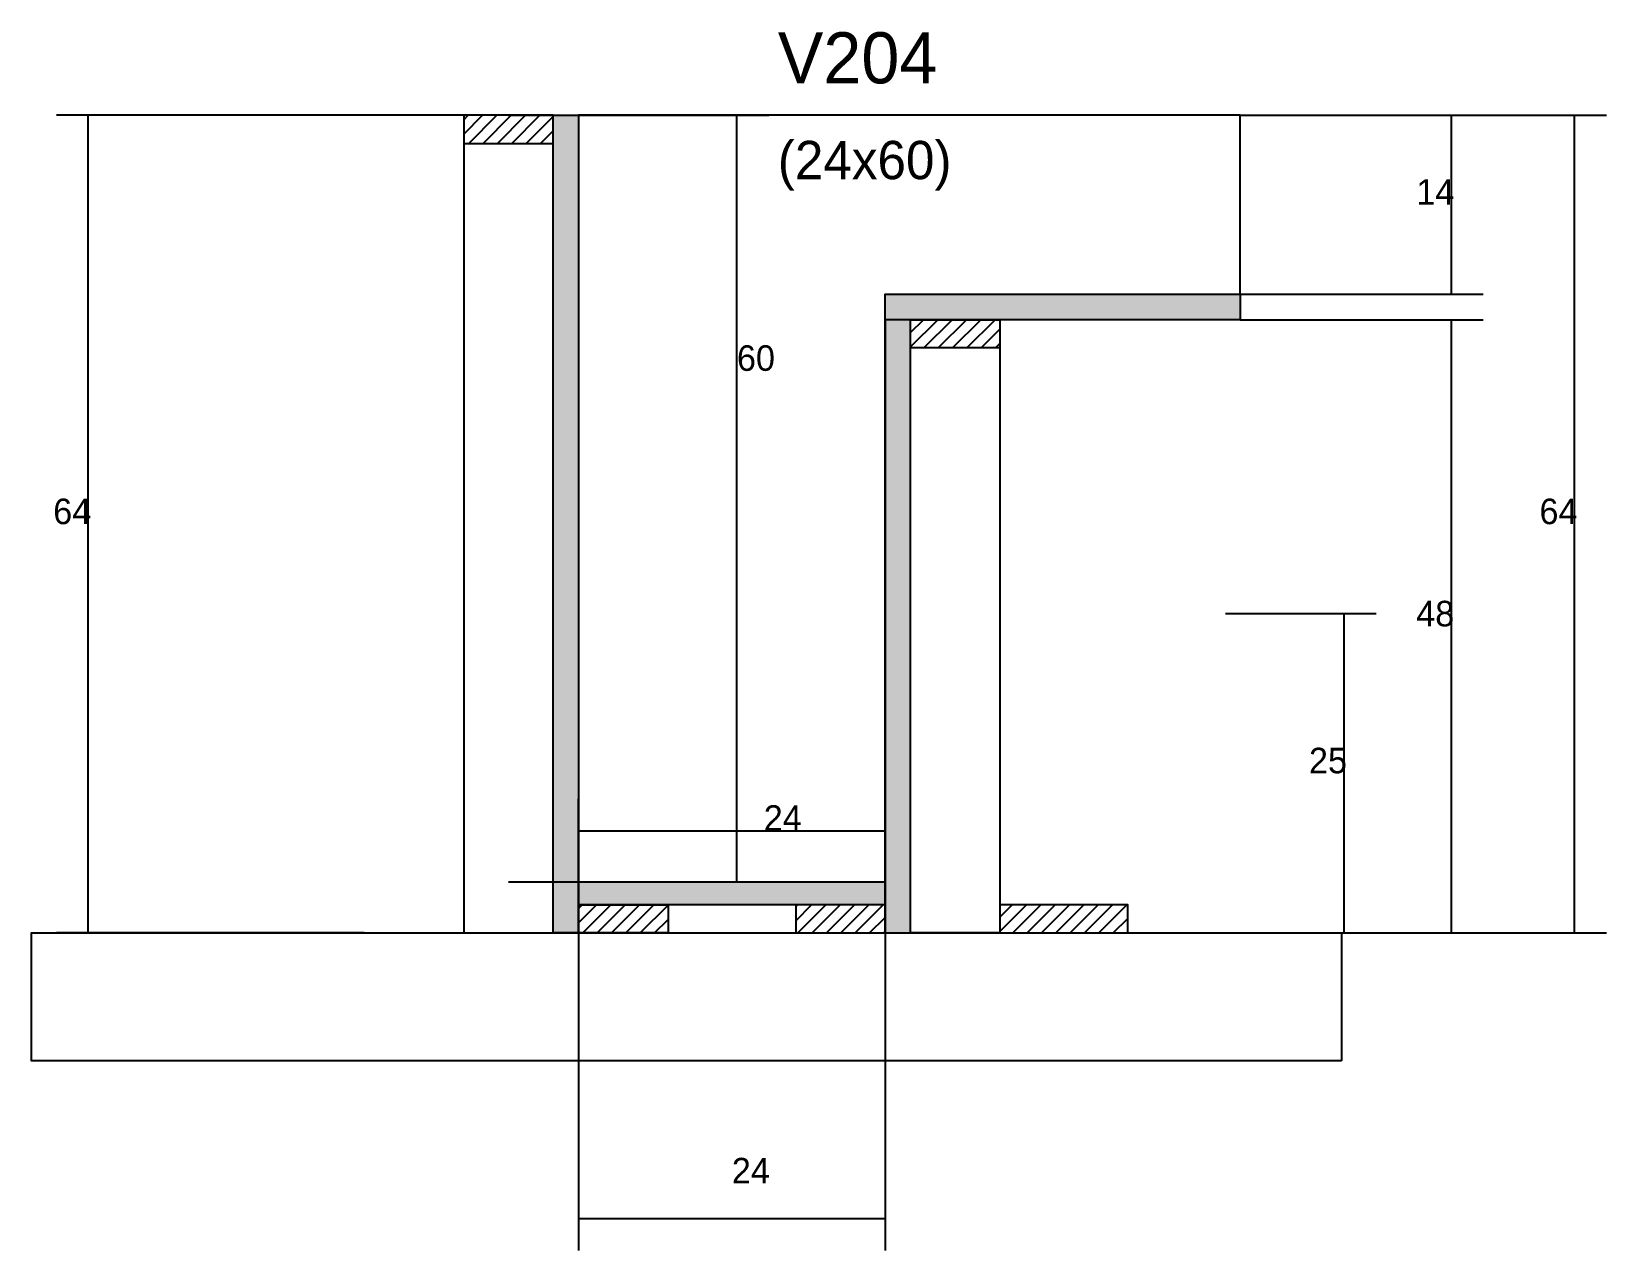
# Model space of a CAD drawing. Header units: metres. Extents: x 4890 to 7004, y 9014 to 10343.
# Drawn here: x 6033.6 to 6280.3, y 10118.1 to 10308.9 of the extents above; entities that cross this region are included whole.
import ezdxf

# ---------------------------------------------------------------- set-up
doc = ezdxf.new("R2010")
doc.units = ezdxf.units.M
for name, color, linetype in [('CONCRETO', 251, 'Continuous'), ('COTA', 241, 'Continuous'), ('Cota Seção (2x)', 4, 'Continuous'), ('Hachura', 253, 'Continuous'), ('Madeira', 126, 'Continuous'), ('Painéis', 200, 'Continuous'), ('Texto Seção', 7, 'Continuous')]:
    doc.layers.add(name, color=color, linetype=linetype)

msp = doc.modelspace()

# ---------------------------------------------------------------- texts
at = {"layer": 'COTA'}
for s, p in [('14', (6250.5, 10281.8)), ('64', (6037, 10231.8)), ('64', (6269.8, 10231.8)), ('48', (6250.5, 10215.8)), ('25', (6233.7, 10192.8)), ('24', (6143.3, 10128.6))]:
    msp.add_text(s, height=4, dxfattribs=at).set_placement(p)
at = {"layer": 'Cota Seção (2x)'}
for s, p in [('60', (6144.1, 10255.8)), ('24', (6148.3, 10183.8))]:
    msp.add_text(s, height=4, dxfattribs=at).set_placement(p)
at = {"layer": 'Texto Seção'}
for s, height, p in [('V204', 8, (6150.5, 10300.8)), ('(24x60)', 6, (6150.5, 10285.8))]:
    msp.add_text(s, height=height, dxfattribs=at).set_placement(p)

# ---------------------------------------------------------------- hatches: boundary and pattern name
at = {"layer": 'Hachura'}
h = msp.add_hatch(dxfattribs=at)
h.set_pattern_fill('ANSI31', scale=0.5)
h.paths.add_polyline_path([(6115.3, 10291.4), (6115.3, 10295.8), (6115.3, 10295.8), (6101.3, 10295.8), (6101.3, 10295.8), (6101.3, 10291.4), (6101.3, 10291.4), (6115.3, 10291.4)])
h = msp.add_hatch(color=8, dxfattribs=at)
h.dxf.hatch_style = 1
h.paths.add_polyline_path([(6115.3, 10295.8), (6119.3, 10295.8), (6119.3, 10295.8), (6119.3, 10167.8), (6119.3, 10167.8), (6115.3, 10167.8), (6115.3, 10167.8), (6115.3, 10295.8)])
h = msp.add_hatch(color=8, dxfattribs=at)
h.dxf.hatch_style = 1
h.paths.add_polyline_path([(6171.3, 10267.8), (6167.3, 10267.8), (6167.3, 10267.8), (6167.3, 10167.8), (6167.3, 10167.8), (6171.3, 10167.8), (6171.3, 10167.8), (6171.3, 10267.8)])
h = msp.add_hatch(color=8, dxfattribs=at)
h.dxf.hatch_style = 1
h.paths.add_polyline_path([(6167.3, 10263.8), (6167.3, 10267.8), (6167.3, 10267.8), (6222.9, 10267.8), (6222.9, 10267.8), (6222.9, 10263.8), (6222.9, 10263.8), (6167.3, 10263.8)])
h = msp.add_hatch(dxfattribs=at)
h.set_pattern_fill('ANSI31', scale=0.5)
h.paths.add_polyline_path([(6171.3, 10259.4), (6171.3, 10263.8), (6171.3, 10263.8), (6185.3, 10263.8), (6185.3, 10263.8), (6185.3, 10259.4), (6185.3, 10259.4), (6171.3, 10259.4)])
h = msp.add_hatch(color=8, dxfattribs=at)
h.dxf.hatch_style = 1
h.paths.add_polyline_path([(6119.3, 10172.2), (6119.3, 10175.8), (6119.3, 10175.8), (6167.3, 10175.8), (6167.3, 10175.8), (6167.3, 10172.2), (6167.3, 10172.2), (6119.3, 10172.2)])
h = msp.add_hatch(dxfattribs=at)
h.set_pattern_fill('ANSI31', scale=0.5)
h.paths.add_polyline_path([(6119.3, 10167.8), (6119.3, 10172.2), (6119.3, 10172.2), (6133.3, 10172.2), (6133.3, 10172.2), (6133.3, 10167.8), (6133.3, 10167.8), (6119.3, 10167.8)])
h = msp.add_hatch(dxfattribs=at)
h.set_pattern_fill('ANSI31', scale=0.5)
h.paths.add_polyline_path([(6167.3, 10167.8), (6167.3, 10172.2), (6167.3, 10172.2), (6153.3, 10172.2), (6153.3, 10172.2), (6153.3, 10167.8), (6153.3, 10167.8), (6167.3, 10167.8)])
h = msp.add_hatch(dxfattribs=at)
h.set_pattern_fill('ANSI31', scale=0.5)
h.paths.add_polyline_path([(6205.3, 10167.8), (6205.3, 10172.2), (6205.3, 10172.2), (6185.3, 10172.2), (6185.3, 10172.2), (6185.3, 10167.8), (6185.3, 10167.8), (6205.3, 10167.8)])

# ---------------------------------------------------------------- linework, layer by layer
at = {"layer": 'CONCRETO'}
msp.add_lwpolyline([(6222.9, 10267.8), (6222.9, 10295.8), (6119.3, 10295.8), (6119.3, 10267.8), (6119.3, 10267.8), (6119.3, 10175.8), (6167.3, 10175.8), (6167.3, 10267.8)], close=True, dxfattribs=at)
at = {"layer": 'COTA'}
for p, q in [((6101.3, 10295.8), (6037.5, 10295.8)), ((6042.5, 10167.8), (6042.5, 10295.8)), ((6222.9, 10295.8), (6280.3, 10295.8)), ((6222.9, 10295.8), (6261, 10295.8)), ((6256, 10267.8), (6256, 10295.8)), ((6275.3, 10167.8), (6275.3, 10295.8)), ((6222.9, 10267.8), (6261, 10267.8)), ((6222.9, 10263.8), (6261, 10263.8)), ((6256, 10167.8), (6256, 10263.8)), ((6220.6, 10217.8), (6244.2, 10217.8)), ((6239.2, 10167.8), (6239.2, 10217.8)), ((6085.7, 10167.8), (6037.5, 10167.8)), ((6119.3, 10167.8), (6119.3, 10118.1)), ((6167.3, 10167.8), (6167.3, 10118.1)), ((6200.9, 10167.8), (6280.3, 10167.8)), ((6200.9, 10167.8), (6261, 10167.8)), ((6220.6, 10167.8), (6244.2, 10167.8)), ((6119.3, 10123.1), (6167.3, 10123.1))]:
    msp.add_line(p, q, dxfattribs=at)
at = {"layer": 'Cota Seção (2x)'}
for p, q in [((6108.3, 10295.8), (6149.1, 10295.8)), ((6144.1, 10175.8), (6144.1, 10295.8)), ((6119.3, 10167.8), (6119.3, 10188.8)), ((6167.3, 10167.8), (6167.3, 10188.8)), ((6119.3, 10183.8), (6167.3, 10183.8)), ((6108.3, 10175.8), (6149.1, 10175.8))]:
    msp.add_line(p, q, dxfattribs=at)
at = {"layer": 'Madeira'}
for points in [[(6115.3, 10291.4), (6115.3, 10295.8), (6101.3, 10295.8), (6101.3, 10291.4)], [(6115.3, 10295.8), (6101.3, 10295.8), (6101.3, 10167.8), (6115.3, 10167.8)], [(6171.3, 10259.4), (6171.3, 10263.8), (6185.3, 10263.8), (6185.3, 10259.4)], [(6171.3, 10263.8), (6185.3, 10263.8), (6185.3, 10167.8), (6171.3, 10167.8)], [(6119.3, 10167.8), (6119.3, 10172.2), (6133.3, 10172.2), (6133.3, 10167.8)], [(6167.3, 10167.8), (6167.3, 10172.2), (6153.3, 10172.2), (6153.3, 10167.8)], [(6205.3, 10167.8), (6205.3, 10172.2), (6185.3, 10172.2), (6185.3, 10167.8)], [(6238.8, 10147.8), (6033.6, 10147.8), (6033.6, 10167.8), (6238.8, 10167.8)]]:
    msp.add_lwpolyline(points, close=True, dxfattribs=at)
at = {"layer": 'Painéis'}
for p, q in [((6167.3, 10267.8), (6222.9, 10267.8)), ((6119.3, 10175.8), (6167.3, 10175.8))]:
    msp.add_line(p, q, dxfattribs=at)
for points in [[(6115.3, 10295.8), (6119.3, 10295.8), (6119.3, 10167.8), (6115.3, 10167.8)], [(6167.3, 10263.8), (6167.3, 10267.8), (6222.9, 10267.8), (6222.9, 10263.8)], [(6171.3, 10263.8), (6167.3, 10263.8), (6167.3, 10167.8), (6171.3, 10167.8)], [(6119.3, 10172.2), (6119.3, 10175.8), (6167.3, 10175.8), (6167.3, 10172.2)]]:
    msp.add_lwpolyline(points, close=True, dxfattribs=at)

msp.set_redraw_order([(e.dxf.handle, doc.entitydb.next_handle()) for e in msp.query("TEXT MTEXT ATTDEF DIMENSION ARC_DIMENSION")])  # texts and dimensions are drawn at this point

doc.saveas('drawing.dxf')
